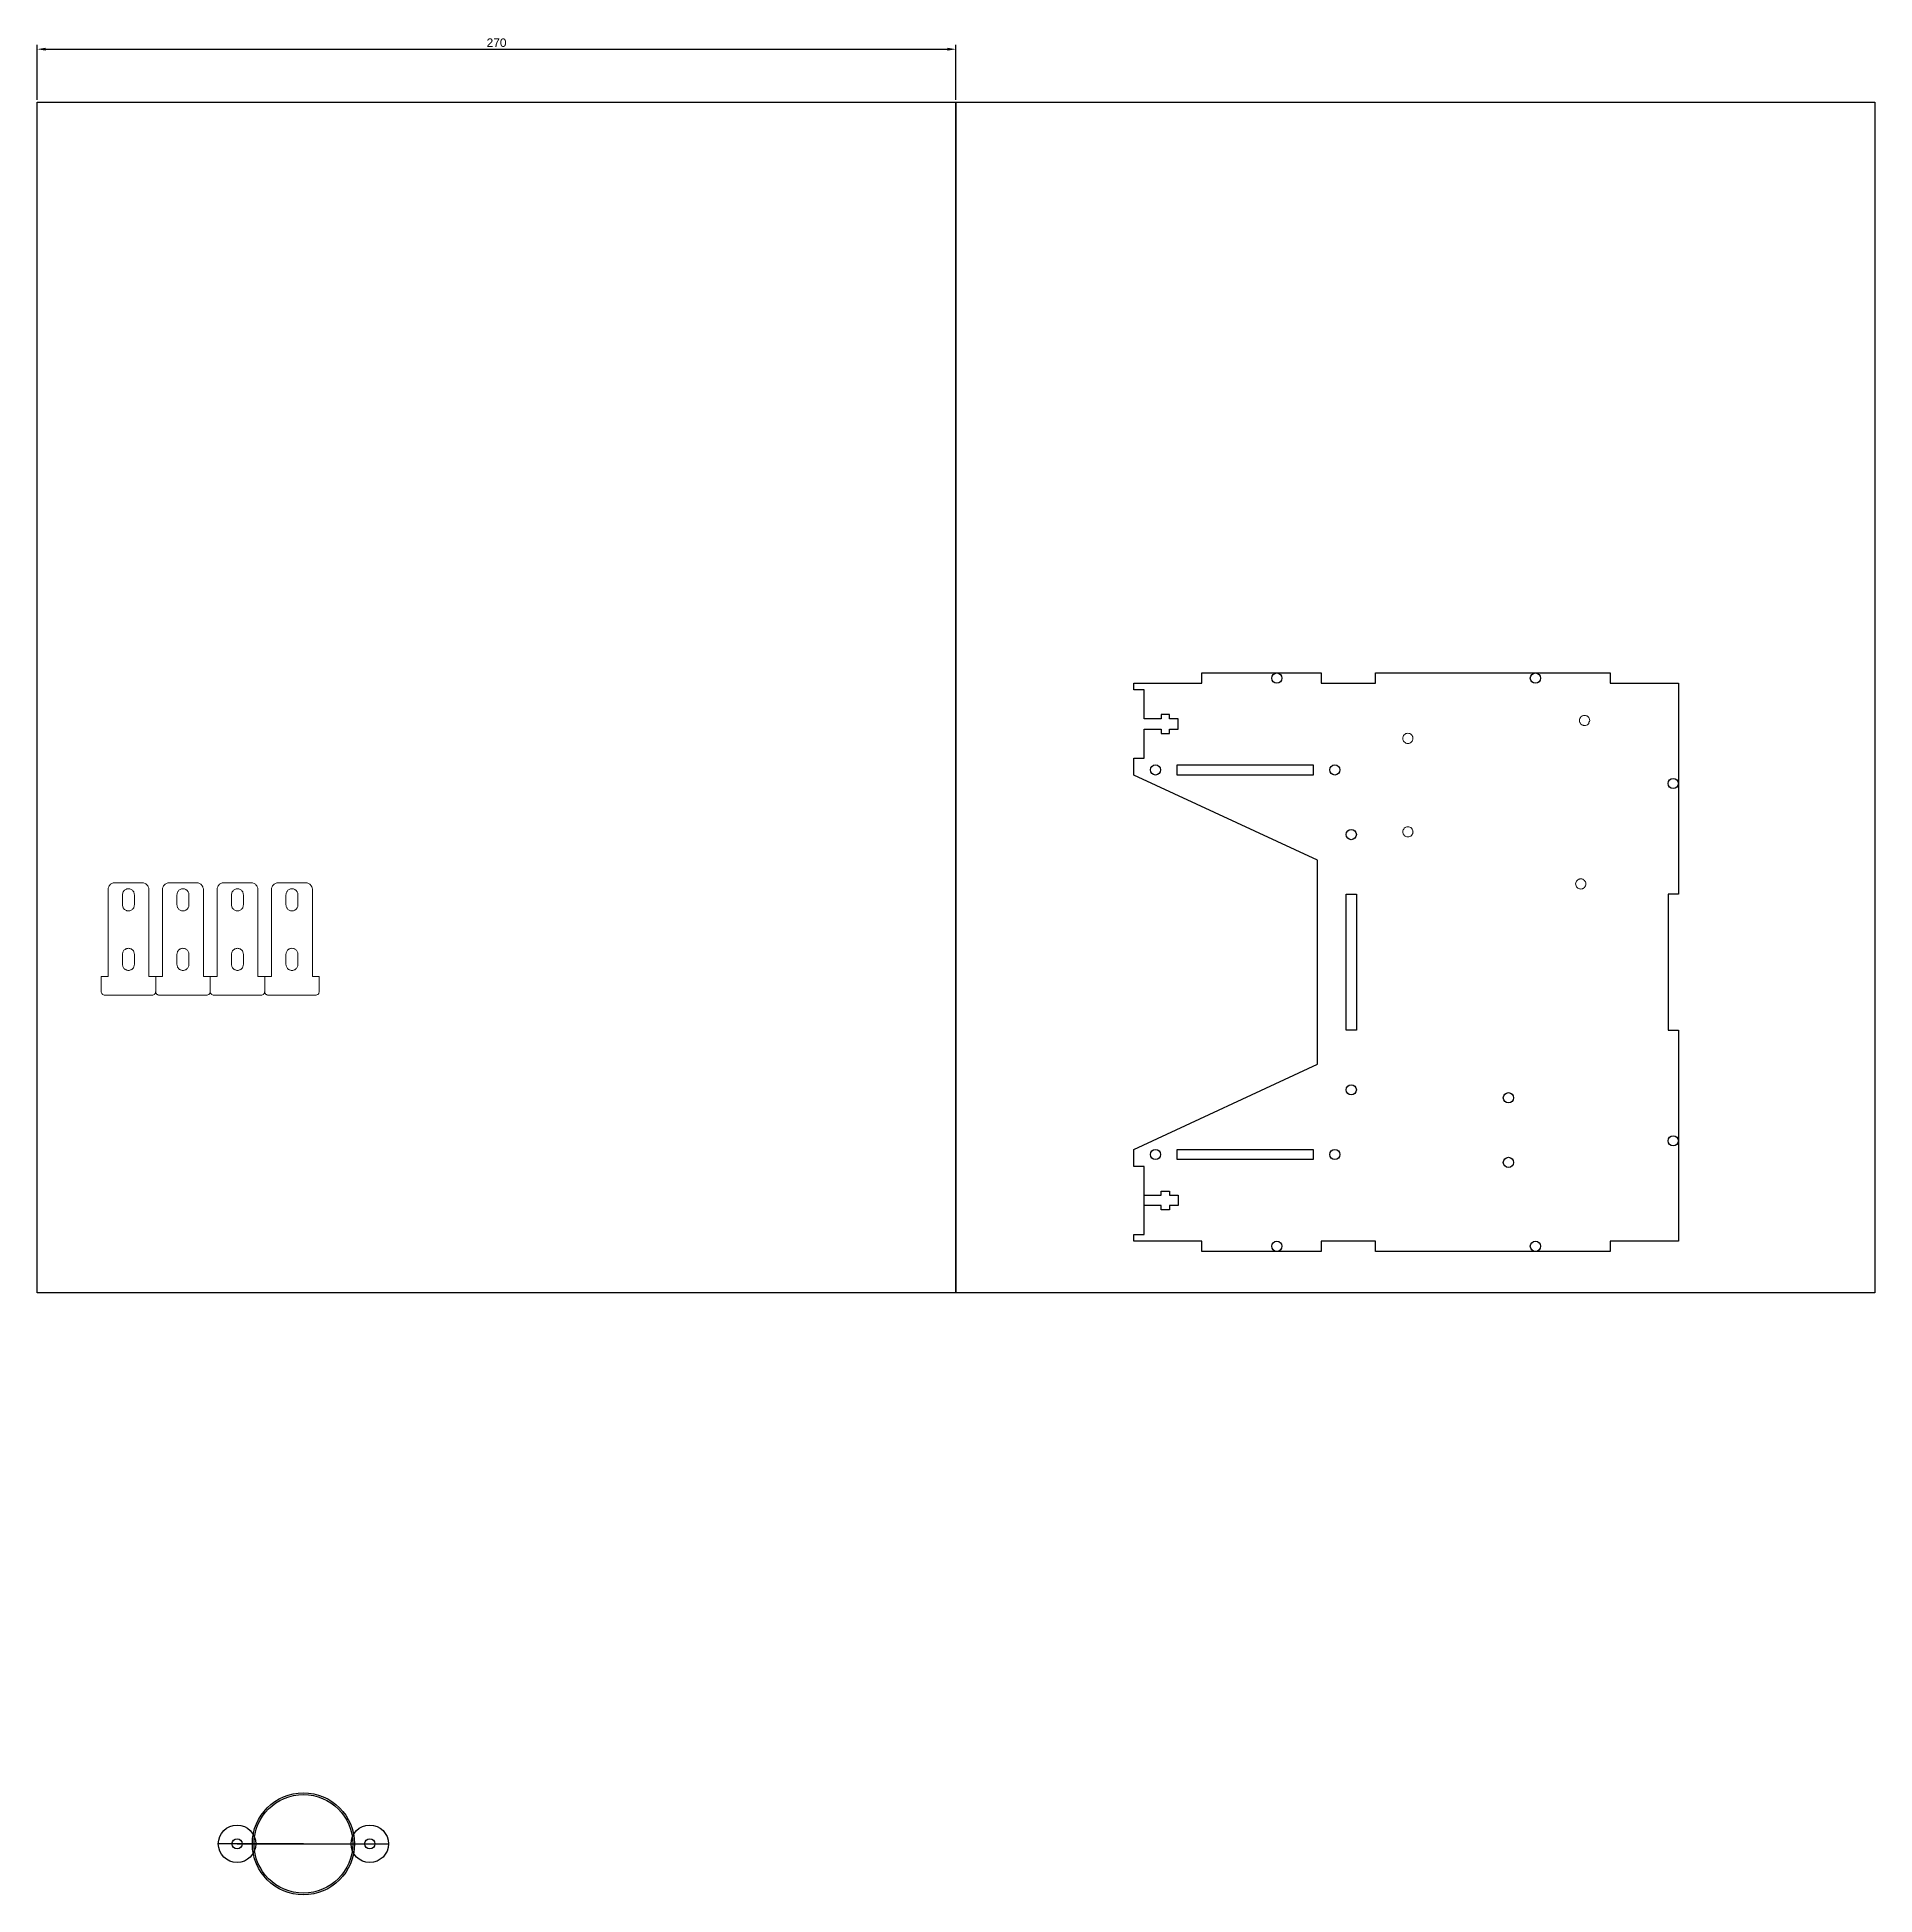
# Model space of a CAD drawing. Header units: millimetres. Extents: x -1479 to 8457, y 1606 to 10461.
# Drawn here: x 210 to 750, y 2170 to 2716 of the extents above; entities that cross this region are included whole.
import ezdxf

# ---------------------------------------------------------------- set-up
doc = ezdxf.new("R2010")
doc.units = ezdxf.units.MM
doc.layers.add('Capa 1', color=7, linetype='Continuous')
doc.layers.add('Layer 1', color=7, linetype='Continuous')
doc.styles.get("Standard").update_dxf_attribs({"font": 'Arial.ttf'})
doc.dimstyles.new('ISO-25', dxfattribs={"dimtxt": 2.5, "dimasz": 2.5, "dimexe": 1.25, "dimexo": 0.625, "dimtad": 1, "dimtxsty": 'Standard', "dimcen": 2.5, "dimadec": 0, "dimazin": 0, "dimtfac": 1, "dimtmove": 0, "dimatfit": 3, "dimfxl": 1, "dimarcsym": 0})

msp = doc.modelspace()

# ---------------------------------------------------------------- blocks, each defined once
blk = doc.blocks.new('*D8')
at = {"color": 0, "lineweight": -2, "transparency": 16777216}
for p, q in [((209.77, 2697.94), (209.77, 2714.08)), ((479.77, 2697.94), (479.77, 2714.08)), ((212.27, 2712.83), (477.27, 2712.83))]:
    blk.add_line(p, q, dxfattribs=at)
at = {"color": 0, "transparency": 16777216}
for points in [[(212.27, 2713.25), (212.27, 2712.42), (209.77, 2712.83)], [(477.27, 2713.25), (477.27, 2712.42), (479.77, 2712.83)]]:
    blk.add_solid(points, dxfattribs=at)
at = {"layer": 'Defpoints', "color": 0, "transparency": 16777216}
for p in [(479.77, 2712.83), (209.77, 2697.32), (479.77, 2697.32)]:
    blk.add_point(p, dxfattribs=at)
at = {"color": 0, "transparency": 16777216, "insert": (344.77, 2714.74), "char_height": 2.5, "attachment_point": 5}
blk.add_mtext('270', dxfattribs=at)

# ---------------------------------------------------------------- dimensions: what is measured, and where the dimension line sits
at = {"color": 1}
dim = msp.add_linear_dim(base=(479.772, 2712.834), p1=(209.772, 2697.315), p2=(479.772, 2697.315), dimstyle='ISO-25', dxfattribs=at)
dim.commit()
dim.dimension.update_dxf_attribs({"geometry": '*D8', "text_midpoint": (344.772, 2714.736)})

# ---------------------------------------------------------------- linework, layer by layer
at = {"color": 1}
for p, q in [((288.01, 2185.423), (263.01, 2185.423)), ((268.51, 2185.423), (307.51, 2185.423)), ((288.01, 2185.423), (313.01, 2185.423))]:
    msp.add_line(p, q, dxfattribs=at)
for points in [[(209.772, 2697.315), (479.772, 2697.315), (479.772, 2347.315), (209.772, 2347.315), (209.772, 2697.315)], [(479.772, 2697.315), (749.772, 2697.315), (749.772, 2347.315), (479.772, 2347.315), (479.772, 2697.315)], [(535.039, 2376.017), (540.068, 2376.017), (540.068, 2377.267), (542.468, 2377.267), (542.468, 2376.017), (545.039, 2376.017), (545.039, 2373.017), (542.468, 2373.017), (542.468, 2371.767), (540.068, 2371.767), (540.068, 2373.017), (535.039, 2373.017)]]:
    msp.add_lwpolyline(points, dxfattribs=at)
for points in [[(672.039, 2359.517), (603.039, 2359.517), (603.039, 2362.517), (587.039, 2362.517), (587.039, 2359.517), (552.039, 2359.517), (552.039, 2362.517), (532.039, 2362.517), (532.039, 2364.517), (535.039, 2364.517), (535.039, 2384.517), (532.039, 2384.517), (532.039, 2389.517), (586.039, 2414.517), (586.039, 2474.517), (532.039, 2499.517), (532.039, 2504.517), (535.039, 2504.517), (535.039, 2513.017), (540.068, 2513.017), (540.068, 2511.767), (542.468, 2511.767), (542.468, 2513.017), (545.039, 2513.017), (545.039, 2516.017), (542.468, 2516.017), (542.468, 2517.267), (540.068, 2517.267), (540.068, 2516.017), (535.039, 2516.017), (535.039, 2524.517), (532.039, 2524.517), (532.039, 2526.517), (552.039, 2526.517), (552.039, 2529.517), (587.039, 2529.517), (587.039, 2526.517), (603.039, 2526.517), (603.039, 2529.517), (672.039, 2529.517), (672.039, 2526.517), (692.039, 2526.517), (692.039, 2464.517), (689.039, 2464.517), (689.039, 2424.517), (692.039, 2424.517), (692.039, 2362.517), (672.039, 2362.517)], [(584.734, 2502.517), (584.734, 2499.517), (544.734, 2499.517), (544.734, 2502.517)], [(597.429, 2464.517), (597.429, 2424.517), (594.429, 2424.517), (594.429, 2464.517)], [(584.734, 2389.517), (584.734, 2386.517), (544.734, 2386.517), (544.734, 2389.517)]]:
    msp.add_lwpolyline(points, close=True, dxfattribs=at)
for centre, radius in [((574.039, 2528.017), 1.5), ((650.039, 2528.017), 1.5), ((538.387, 2501.017), 1.5), ((591.081, 2501.017), 1.5), ((690.539, 2497.017), 1.5), ((595.929, 2482.017), 1.5), ((595.929, 2407.017), 1.5), ((642.103, 2404.683), 1.5), ((690.539, 2392.017), 1.5), ((538.387, 2388.017), 1.5), ((591.081, 2388.017), 1.5), ((642.103, 2385.683), 1.5), ((574.039, 2361.017), 1.5), ((650.039, 2361.017), 1.5), ((288.01, 2185.423), 15), ((288.01, 2185.423), 14.5), ((268.51, 2185.423), 5.5), ((307.51, 2185.423), 5.5), ((268.51, 2185.423), 1.5), ((307.51, 2185.423), 1.5)]:
    msp.add_circle(centre, radius, dxfattribs=at)
at = {"layer": 'Capa 1', "color": 1, "lineweight": 0}
for points in [[(665.71, 2515.135), (665.911, 2515.135), (665.949, 2515.258), (665.977, 2515.55), (665.949, 2515.842), (665.931, 2515.901), (665.864, 2516.12), (665.863, 2516.123), (665.725, 2516.382), (665.539, 2516.609), (665.312, 2516.794), (665.206, 2516.851), (665.167, 2516.872), (665.053, 2516.933), (664.772, 2517.019), (664.48, 2517.048), (664.188, 2517.019), (663.907, 2516.933), (663.794, 2516.872), (663.755, 2516.851), (663.649, 2516.794), (663.422, 2516.609), (663.235, 2516.382), (663.097, 2516.123), (663.03, 2515.901), (663.012, 2515.842), (662.983, 2515.55), (663.012, 2515.258), (663.097, 2514.977), (663.136, 2514.904), (663.207, 2514.772), (663.235, 2514.718), (663.422, 2514.492), (663.648, 2514.307), (663.649, 2514.306), (663.823, 2514.212), (663.907, 2514.167), (664.016, 2514.134), (664.188, 2514.081), (664.48, 2514.053), (664.772, 2514.081), (665.053, 2514.167), (665.312, 2514.306), (665.313, 2514.307), (665.539, 2514.492), (665.71, 2514.7), (665.71, 2515.135)], [(613.942, 2510.872), (613.805, 2511.131), (613.618, 2511.358), (613.607, 2511.367), (613.391, 2511.544), (613.132, 2511.682), (612.851, 2511.768), (612.559, 2511.797), (612.267, 2511.768), (611.986, 2511.682), (611.728, 2511.544), (611.512, 2511.367), (611.501, 2511.358), (611.315, 2511.131), (611.176, 2510.872), (611.133, 2510.73), (611.092, 2510.591), (611.063, 2510.299), (611.072, 2510.207), (611.092, 2510.007), (611.176, 2509.726), (611.185, 2509.709), (611.315, 2509.467), (611.501, 2509.241), (611.728, 2509.055), (611.986, 2508.916), (612.267, 2508.83), (612.559, 2508.803), (612.809, 2508.826), (612.851, 2508.83), (613.132, 2508.916), (613.391, 2509.055), (613.618, 2509.241), (613.805, 2509.467), (613.933, 2509.709), (613.942, 2509.726), (614.028, 2510.007), (614.048, 2510.207), (614.057, 2510.299), (614.028, 2510.591), (613.986, 2510.73), (613.942, 2510.872)], [(612.277, 2484.298), (611.996, 2484.212), (611.978, 2484.202), (611.738, 2484.074), (611.511, 2483.888), (611.325, 2483.661), (611.186, 2483.402), (611.101, 2483.121), (611.073, 2482.829), (611.101, 2482.537), (611.166, 2482.322), (611.168, 2482.315), (611.186, 2482.256), (611.325, 2481.997), (611.511, 2481.771), (611.738, 2481.585), (611.996, 2481.446), (612.277, 2481.361), (612.569, 2481.333), (612.809, 2481.356), (612.861, 2481.361), (613.142, 2481.446), (613.401, 2481.585), (613.628, 2481.771), (613.815, 2481.997), (613.952, 2482.256), (613.97, 2482.315), (613.972, 2482.322), (614.038, 2482.537), (614.057, 2482.729), (614.067, 2482.829), (614.057, 2482.93), (614.038, 2483.121), (613.952, 2483.402), (613.929, 2483.445), (613.816, 2483.659), (613.815, 2483.661), (613.628, 2483.888), (613.401, 2484.074), (613.161, 2484.202), (613.142, 2484.212), (612.861, 2484.298), (612.569, 2484.327), (612.277, 2484.298)], [(663.207, 2468.998), (663.062, 2468.984), (662.983, 2468.96), (662.781, 2468.898), (662.522, 2468.76), (662.296, 2468.574), (662.21, 2468.47), (662.11, 2468.347), (661.971, 2468.088), (661.908, 2467.878), (661.886, 2467.807), (661.857, 2467.515), (661.886, 2467.223), (661.971, 2466.942), (662.11, 2466.683), (662.21, 2466.561), (662.296, 2466.457), (662.522, 2466.271), (662.781, 2466.132), (662.983, 2466.07), (663.062, 2466.046), (663.207, 2466.033), (663.354, 2466.019), (663.646, 2466.046), (663.823, 2466.101), (663.927, 2466.132), (664.016, 2466.18), (664.186, 2466.271), (664.413, 2466.457), (664.598, 2466.683), (664.737, 2466.942), (664.823, 2467.223), (664.852, 2467.515), (664.823, 2467.807), (664.801, 2467.878), (664.737, 2468.088), (664.598, 2468.347), (664.413, 2468.574), (664.186, 2468.76), (664.016, 2468.851), (663.927, 2468.898), (663.646, 2468.984), (663.354, 2469.013), (663.207, 2468.998)]]:
    msp.add_lwpolyline(points, dxfattribs=at)
at = {"layer": 'Layer 1', "color": 1, "lineweight": 0}
for points in [[(276.635, 2435.84), (276.671, 2435.664), (276.706, 2435.487), (276.777, 2435.346), (276.882, 2435.205), (276.988, 2435.064), (277.129, 2434.993), (277.306, 2434.887), (277.482, 2434.852), (291.805, 2434.852), (291.981, 2434.887), (292.158, 2434.993), (292.299, 2435.064), (292.405, 2435.205), (292.51, 2435.346), (292.581, 2435.487), (292.616, 2435.664), (292.652, 2435.84), (292.652, 2440.355), (290.641, 2440.355), (290.641, 2466.073), (290.605, 2466.285), (290.535, 2466.496), (290.464, 2466.708), (290.323, 2466.92), (290.217, 2467.096), (290.076, 2467.272), (289.9, 2467.414), (289.723, 2467.555), (289.512, 2467.66), (289.088, 2467.802), (288.877, 2467.837), (280.41, 2467.837), (280.198, 2467.802), (279.987, 2467.731), (279.775, 2467.66), (279.599, 2467.555), (279.387, 2467.414), (279.07, 2467.096), (278.964, 2466.92), (278.858, 2466.708), (278.752, 2466.496), (278.682, 2466.285), (278.646, 2466.073), (278.646, 2440.355), (274.625, 2440.355), (274.625, 2466.073), (274.589, 2466.285), (274.519, 2466.496), (274.448, 2466.708), (274.307, 2466.92), (274.201, 2467.096), (274.06, 2467.272), (273.884, 2467.414), (273.707, 2467.555), (273.496, 2467.66), (273.072, 2467.802), (272.861, 2467.837), (264.394, 2467.837), (264.182, 2467.802), (263.971, 2467.731), (263.759, 2467.66), (263.583, 2467.555), (263.371, 2467.414), (263.053, 2467.096), (262.948, 2466.92), (262.842, 2466.708), (262.736, 2466.496), (262.665, 2466.285), (262.63, 2466.073), (262.63, 2440.355), (258.608, 2440.355), (258.608, 2466.073), (258.573, 2466.285), (258.503, 2466.496), (258.432, 2466.708), (258.291, 2466.92), (258.185, 2467.096), (258.044, 2467.272), (257.868, 2467.414), (257.691, 2467.555), (257.48, 2467.66), (257.056, 2467.802), (256.845, 2467.837), (248.378, 2467.837), (248.166, 2467.802), (247.955, 2467.731), (247.743, 2467.66), (247.566, 2467.555), (247.355, 2467.414), (247.037, 2467.096), (246.931, 2466.92), (246.826, 2466.708), (246.72, 2466.496), (246.649, 2466.285), (246.614, 2466.073), (246.614, 2440.355), (246.614, 2440.355), (242.592, 2440.355), (242.592, 2466.073), (242.557, 2466.285), (242.486, 2466.496), (242.416, 2466.708), (242.275, 2466.92), (242.169, 2467.096), (242.028, 2467.272), (241.851, 2467.414), (241.675, 2467.555), (241.463, 2467.66), (241.04, 2467.802), (240.828, 2467.837), (232.362, 2467.837), (232.15, 2467.802), (231.938, 2467.731), (231.727, 2467.66), (231.55, 2467.555), (231.339, 2467.414), (231.021, 2467.096), (230.915, 2466.92), (230.81, 2466.708), (230.704, 2466.496), (230.633, 2466.285), (230.598, 2466.073), (230.598, 2440.355), (228.587, 2440.355), (228.587, 2435.84), (228.622, 2435.664), (228.658, 2435.487), (228.728, 2435.346), (228.834, 2435.205), (228.94, 2435.064), (229.081, 2434.993), (229.257, 2434.887), (229.434, 2434.852), (243.756, 2434.852), (243.933, 2434.887), (244.109, 2434.993), (244.25, 2435.064), (244.356, 2435.205), (244.462, 2435.346), (244.533, 2435.487), (244.568, 2435.664), (244.603, 2435.84), (244.603, 2440.355)], [(236.807, 2466.073), (237.019, 2466.038), (237.23, 2465.967), (237.407, 2465.897), (237.583, 2465.791), (237.76, 2465.65), (237.901, 2465.508), (238.042, 2465.332), (238.148, 2465.156), (238.218, 2464.979), (238.289, 2464.768), (238.324, 2464.556), (238.359, 2464.344), (238.359, 2461.346), (238.324, 2461.134), (238.289, 2460.922), (238.218, 2460.711), (238.148, 2460.534), (238.042, 2460.358), (237.901, 2460.182), (237.76, 2460.04), (237.583, 2459.899), (237.407, 2459.793), (237.23, 2459.723), (237.019, 2459.652), (236.807, 2459.617), (236.595, 2459.582), (236.384, 2459.617), (236.172, 2459.652), (235.996, 2459.723), (235.784, 2459.793), (235.608, 2459.899), (235.431, 2460.04), (235.29, 2460.182), (235.149, 2460.358), (235.043, 2460.534), (234.973, 2460.711), (234.902, 2460.922), (234.867, 2461.134), (234.831, 2461.346), (234.831, 2464.344), (234.867, 2464.556), (234.902, 2464.768), (234.973, 2464.979), (235.043, 2465.156), (235.149, 2465.332), (235.29, 2465.508), (235.431, 2465.65), (235.608, 2465.791), (235.784, 2465.897), (235.996, 2465.967), (236.172, 2466.038), (236.384, 2466.073), (236.595, 2466.108), (236.807, 2466.073)], [(252.823, 2466.073), (253.035, 2466.038), (253.246, 2465.967), (253.423, 2465.897), (253.599, 2465.791), (253.776, 2465.65), (253.917, 2465.508), (254.058, 2465.332), (254.164, 2465.156), (254.234, 2464.979), (254.305, 2464.768), (254.34, 2464.556), (254.375, 2464.344), (254.375, 2461.346), (254.34, 2461.134), (254.305, 2460.922), (254.234, 2460.711), (254.164, 2460.534), (254.058, 2460.358), (253.917, 2460.182), (253.776, 2460.04), (253.599, 2459.899), (253.423, 2459.793), (253.246, 2459.723), (253.035, 2459.652), (252.823, 2459.617), (252.611, 2459.582), (252.4, 2459.617), (252.188, 2459.652), (252.012, 2459.723), (251.8, 2459.793), (251.624, 2459.899), (251.447, 2460.04), (251.306, 2460.182), (251.165, 2460.358), (251.059, 2460.534), (250.989, 2460.711), (250.918, 2460.922), (250.883, 2461.134), (250.848, 2461.346), (250.848, 2464.344), (250.883, 2464.556), (250.918, 2464.768), (250.989, 2464.979), (251.059, 2465.156), (251.165, 2465.332), (251.306, 2465.508), (251.447, 2465.65), (251.624, 2465.791), (251.8, 2465.897), (252.012, 2465.967), (252.188, 2466.038), (252.4, 2466.073), (252.611, 2466.108), (252.823, 2466.073)], [(268.839, 2466.073), (269.051, 2466.038), (269.263, 2465.967), (269.439, 2465.897), (269.615, 2465.791), (269.792, 2465.65), (269.933, 2465.508), (270.074, 2465.332), (270.18, 2465.156), (270.25, 2464.979), (270.321, 2464.768), (270.356, 2464.556), (270.391, 2464.344), (270.391, 2461.346), (270.356, 2461.134), (270.321, 2460.922), (270.25, 2460.711), (270.18, 2460.534), (270.074, 2460.358), (269.933, 2460.182), (269.792, 2460.04), (269.615, 2459.899), (269.439, 2459.793), (269.263, 2459.723), (269.051, 2459.652), (268.839, 2459.617), (268.628, 2459.582), (268.416, 2459.617), (268.204, 2459.652), (268.028, 2459.723), (267.816, 2459.793), (267.64, 2459.899), (267.463, 2460.04), (267.322, 2460.182), (267.181, 2460.358), (267.075, 2460.534), (267.005, 2460.711), (266.934, 2460.922), (266.899, 2461.134), (266.864, 2461.346), (266.864, 2464.344), (266.899, 2464.556), (266.934, 2464.768), (267.005, 2464.979), (267.075, 2465.156), (267.181, 2465.332), (267.322, 2465.508), (267.463, 2465.65), (267.64, 2465.791), (267.816, 2465.897), (268.028, 2465.967), (268.204, 2466.038), (268.416, 2466.073), (268.628, 2466.108), (268.839, 2466.073)], [(284.855, 2466.073), (285.067, 2466.038), (285.279, 2465.967), (285.455, 2465.897), (285.631, 2465.791), (285.808, 2465.65), (285.949, 2465.508), (286.09, 2465.332), (286.196, 2465.156), (286.266, 2464.979), (286.337, 2464.768), (286.372, 2464.556), (286.408, 2464.344), (286.408, 2461.346), (286.372, 2461.134), (286.337, 2460.922), (286.266, 2460.711), (286.196, 2460.534), (286.09, 2460.358), (285.949, 2460.182), (285.808, 2460.04), (285.631, 2459.899), (285.455, 2459.793), (285.279, 2459.723), (285.067, 2459.652), (284.855, 2459.617), (284.644, 2459.582), (284.432, 2459.617), (284.22, 2459.652), (284.044, 2459.723), (283.832, 2459.793), (283.656, 2459.899), (283.48, 2460.04), (283.338, 2460.182), (283.197, 2460.358), (283.091, 2460.534), (283.021, 2460.711), (282.95, 2460.922), (282.915, 2461.134), (282.88, 2461.346), (282.88, 2464.344), (282.915, 2464.556), (282.95, 2464.768), (283.021, 2464.979), (283.091, 2465.156), (283.197, 2465.332), (283.338, 2465.508), (283.48, 2465.65), (283.656, 2465.791), (283.832, 2465.897), (284.044, 2465.967), (284.22, 2466.038), (284.432, 2466.073), (284.644, 2466.108), (284.855, 2466.073)], [(236.807, 2448.575), (237.018, 2448.54), (237.23, 2448.469), (237.406, 2448.399), (237.583, 2448.293), (237.759, 2448.152), (237.9, 2448.011), (238.041, 2447.834), (238.147, 2447.658), (238.218, 2447.482), (238.288, 2447.27), (238.324, 2447.058), (238.359, 2446.847), (238.359, 2443.848), (238.324, 2443.636), (238.288, 2443.425), (238.218, 2443.213), (238.147, 2443.037), (238.041, 2442.86), (237.9, 2442.684), (237.759, 2442.543), (237.583, 2442.402), (237.406, 2442.296), (237.23, 2442.225), (237.018, 2442.155), (236.807, 2442.119), (236.595, 2442.084), (236.383, 2442.119), (236.172, 2442.155), (235.995, 2442.225), (235.784, 2442.296), (235.607, 2442.402), (235.431, 2442.543), (235.29, 2442.684), (235.149, 2442.86), (235.043, 2443.037), (234.972, 2443.213), (234.902, 2443.425), (234.866, 2443.636), (234.831, 2443.848), (234.831, 2446.847), (234.866, 2447.058), (234.902, 2447.27), (234.972, 2447.482), (235.043, 2447.658), (235.149, 2447.834), (235.29, 2448.011), (235.431, 2448.152), (235.607, 2448.293), (235.784, 2448.399), (235.995, 2448.469), (236.172, 2448.54), (236.383, 2448.575), (236.595, 2448.61), (236.807, 2448.575)], [(252.823, 2448.575), (253.035, 2448.54), (253.246, 2448.469), (253.423, 2448.399), (253.599, 2448.293), (253.775, 2448.152), (253.916, 2448.011), (254.058, 2447.834), (254.163, 2447.658), (254.234, 2447.482), (254.305, 2447.27), (254.34, 2447.058), (254.375, 2446.847), (254.375, 2443.848), (254.34, 2443.636), (254.305, 2443.425), (254.234, 2443.213), (254.163, 2443.037), (254.058, 2442.86), (253.916, 2442.684), (253.775, 2442.543), (253.599, 2442.402), (253.423, 2442.296), (253.246, 2442.225), (253.035, 2442.155), (252.823, 2442.119), (252.611, 2442.084), (252.4, 2442.119), (252.188, 2442.155), (252.011, 2442.225), (251.8, 2442.296), (251.623, 2442.402), (251.447, 2442.543), (251.306, 2442.684), (251.165, 2442.86), (251.059, 2443.037), (250.988, 2443.213), (250.918, 2443.425), (250.883, 2443.636), (250.847, 2443.848), (250.847, 2446.847), (250.883, 2447.058), (250.918, 2447.27), (250.988, 2447.482), (251.059, 2447.658), (251.165, 2447.834), (251.306, 2448.011), (251.447, 2448.152), (251.623, 2448.293), (251.8, 2448.399), (252.011, 2448.469), (252.188, 2448.54), (252.4, 2448.575), (252.611, 2448.61), (252.823, 2448.575)], [(268.839, 2448.575), (269.051, 2448.54), (269.262, 2448.469), (269.439, 2448.399), (269.615, 2448.293), (269.791, 2448.152), (269.933, 2448.011), (270.074, 2447.834), (270.18, 2447.658), (270.25, 2447.482), (270.321, 2447.27), (270.356, 2447.058), (270.391, 2446.847), (270.391, 2443.848), (270.356, 2443.636), (270.321, 2443.425), (270.25, 2443.213), (270.18, 2443.037), (270.074, 2442.86), (269.933, 2442.684), (269.791, 2442.543), (269.615, 2442.402), (269.439, 2442.296), (269.262, 2442.225), (269.051, 2442.155), (268.839, 2442.119), (268.627, 2442.084), (268.416, 2442.119), (268.204, 2442.155), (268.028, 2442.225), (267.816, 2442.296), (267.64, 2442.402), (267.463, 2442.543), (267.322, 2442.684), (267.181, 2442.86), (267.075, 2443.037), (267.005, 2443.213), (266.934, 2443.425), (266.899, 2443.636), (266.863, 2443.848), (266.863, 2446.847), (266.899, 2447.058), (266.934, 2447.27), (267.005, 2447.482), (267.075, 2447.658), (267.181, 2447.834), (267.322, 2448.011), (267.463, 2448.152), (267.64, 2448.293), (267.816, 2448.399), (268.028, 2448.469), (268.204, 2448.54), (268.416, 2448.575), (268.627, 2448.61), (268.839, 2448.575)], [(284.855, 2448.575), (285.067, 2448.54), (285.278, 2448.469), (285.455, 2448.399), (285.631, 2448.293), (285.808, 2448.152), (285.949, 2448.011), (286.09, 2447.834), (286.196, 2447.658), (286.266, 2447.482), (286.337, 2447.27), (286.372, 2447.058), (286.407, 2446.847), (286.407, 2443.848), (286.372, 2443.636), (286.337, 2443.425), (286.266, 2443.213), (286.196, 2443.037), (286.09, 2442.86), (285.949, 2442.684), (285.808, 2442.543), (285.631, 2442.402), (285.455, 2442.296), (285.278, 2442.225), (285.067, 2442.155), (284.855, 2442.119), (284.643, 2442.084), (284.432, 2442.119), (284.22, 2442.155), (284.044, 2442.225), (283.832, 2442.296), (283.656, 2442.402), (283.479, 2442.543), (283.338, 2442.684), (283.197, 2442.86), (283.091, 2443.037), (283.021, 2443.213), (282.95, 2443.425), (282.915, 2443.636), (282.88, 2443.848), (282.88, 2446.847), (282.915, 2447.058), (282.95, 2447.27), (283.021, 2447.482), (283.091, 2447.658), (283.197, 2447.834), (283.338, 2448.011), (283.479, 2448.152), (283.656, 2448.293), (283.832, 2448.399), (284.044, 2448.469), (284.22, 2448.54), (284.432, 2448.575), (284.643, 2448.61), (284.855, 2448.575)], [(244.603, 2435.84), (244.638, 2435.664), (244.674, 2435.487), (244.744, 2435.346), (244.85, 2435.205), (244.956, 2435.064), (245.097, 2434.993), (245.273, 2434.887), (245.45, 2434.852), (259.773, 2434.852), (259.949, 2434.887), (260.125, 2434.993), (260.266, 2435.064), (260.372, 2435.205), (260.478, 2435.346), (260.549, 2435.487), (260.584, 2435.664), (260.619, 2435.84), (260.619, 2440.355)], [(260.619, 2435.84), (260.655, 2435.664), (260.69, 2435.487), (260.76, 2435.346), (260.866, 2435.205), (260.972, 2435.064), (261.113, 2434.993), (261.29, 2434.887), (261.466, 2434.852), (275.789, 2434.852), (275.965, 2434.887), (276.141, 2434.993), (276.283, 2435.064), (276.388, 2435.205), (276.494, 2435.346), (276.565, 2435.487), (276.6, 2435.664), (276.635, 2435.84), (276.635, 2440.355)]]:
    msp.add_lwpolyline(points, dxfattribs=at)

msp.set_redraw_order([(e.dxf.handle, doc.entitydb.next_handle()) for e in msp.query("TEXT MTEXT ATTDEF DIMENSION ARC_DIMENSION")])  # texts and dimensions are drawn at this point

doc.saveas('drawing.dxf')
